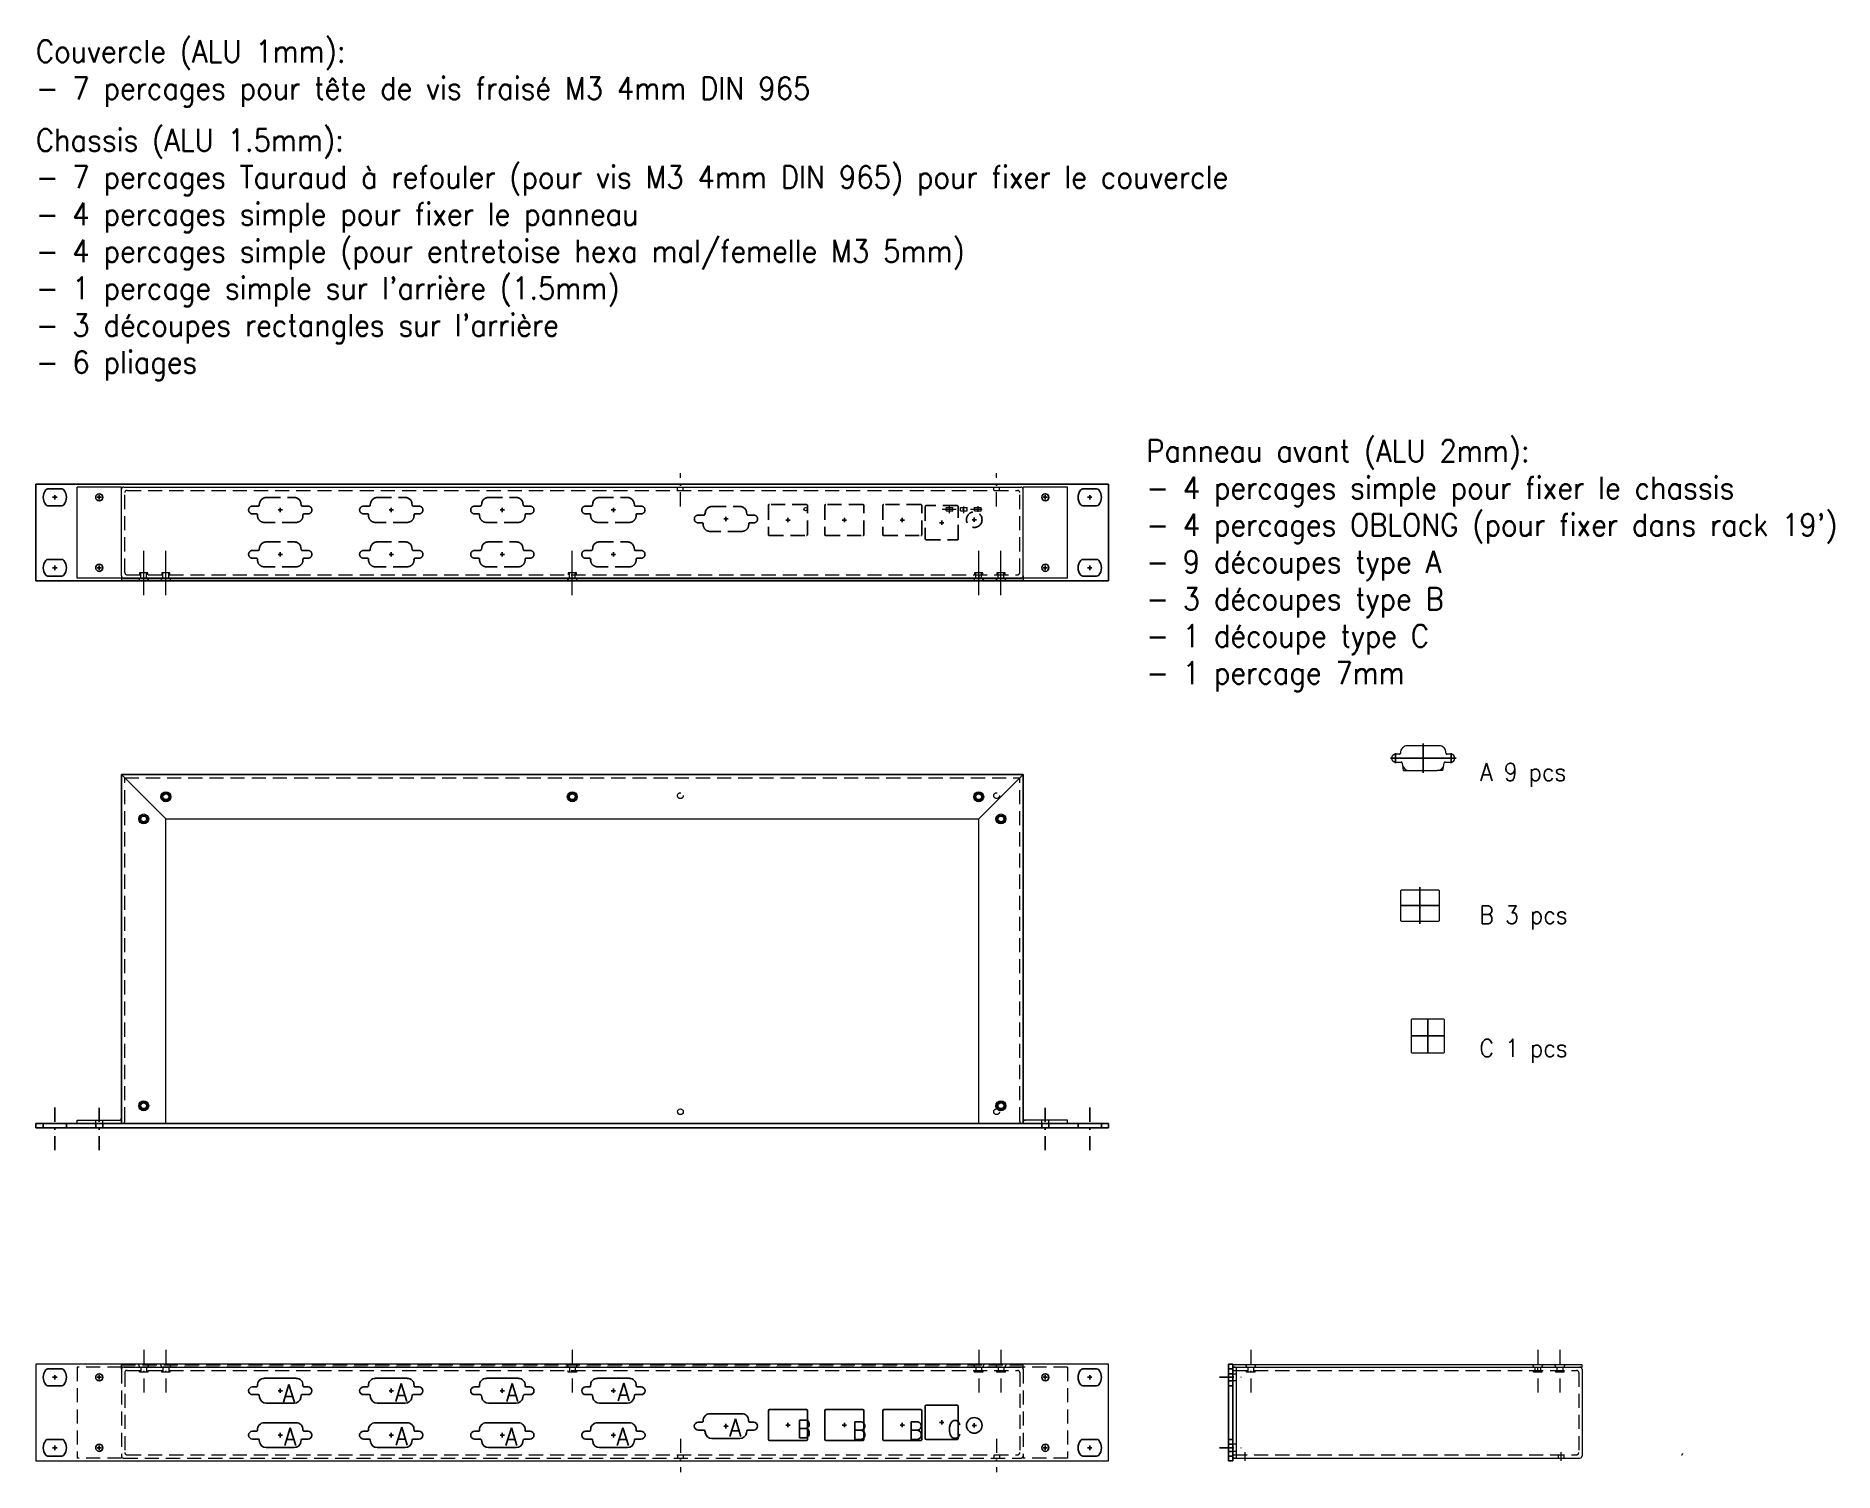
# Model space of a CAD drawing. Extents: x 0 to 810, y -5 to 642.
import ezdxf

# ---------------------------------------------------------------- set-up
doc = ezdxf.new("R2010")
doc.units = 0
for name, pattern in [('DASHDOT2', [12.7, 6.35, -3.175, 0, -3.175]), ('DASHED2', [9.525, 6.35, -3.175]), ('DOT2', [3.175, 0, -3.175])]:
    doc.linetypes.add(name, pattern=pattern)
for name, color, linetype, lineweight, true_color in [('Chassis - Bloc', 3, 'Continuous', 0, 0x00ff00), ('Chassis - Cotations', 96, 'Continuous', 0, 0x008000), ('Chassis - Percages', 3, 'Continuous', 0, 0x00ff00), ('Chassis - Text', 3, 'Continuous', 0, 0x00ff00), ('Couvercle - Bloc', 4, 'Continuous', 0, 0x00ffff), ('Couvercle - Percage', 4, 'Continuous', 0, 0x00ffff), ('Couvercle - Point de centrage', 1, 'Continuous', 0, 0xff0000), ('Couvercle - Texte', 4, 'Continuous', 0, 0x00ffff), ('Panneau - Cotations', 6, 'Continuous', 0, 0xff00ff), ('Panneau - Detail-percage', 7, 'Continuous', 0, 0xffffff), ('Panneau - Text', 7, 'Continuous', 0, 0xffffff)]:
    doc.layers.add(name, color=color, linetype=linetype, lineweight=lineweight, true_color=true_color)
for name, color, linetype, true_color in [('Panneau - Bloc', 7, 'Continuous', 0xffffff), ('Panneau - Percage', 7, 'Continuous', 0xffffff), ('Panneau - Points_de_centrage', 1, 'Continuous', 0xff0000)]:
    doc.layers.add(name, color=color, linetype=linetype, true_color=true_color)
doc.styles.add('textstyle17', font='standard')
doc.styles.add('textstyle18', font='standard')
doc.styles.add('textstyle19', font='standard')
doc.styles.add('textstyle20', font='standard')
doc.styles.add('textstyle21', font='standard')
doc.styles.add('textstyle22', font='standard')
doc.styles.add('textstyle23', font='standard')
doc.styles.add('textstyle24', font='standard')
doc.styles.add('textstyle25', font='standard')
doc.styles.add('textstyle26', font='standard')
doc.styles.add('textstyle27', font='standard')
doc.styles.add('textstyle28', font='standard')
doc.styles.add('textstyle29', font='standard')
doc.styles.add('textstyle30', font='standard')
doc.styles.add('textstyle31', font='standard')
doc.styles.add('textstyle32', font='standard')
doc.styles.add('textstyle33', font='standard')
doc.styles.add('textstyle34', font='standard')
doc.styles.add('textstyle35', font='standard')
doc.styles.add('textstyle36', font='standard')

msp = doc.modelspace()

# ---------------------------------------------------------------- texts
at = {"layer": 'Chassis - Text', "insert": (0, 600), "char_height": 10, "width": 589.1667, "attachment_point": 1, "style": 'textstyle34'}
msp.add_mtext("Chassis (ALU 1.5mm):\\P- 7 percages Tauraud à refouler (pour vis M3 4mm DIN 965) pour fixer le couvercle\\P- 4 percages simple pour fixer le panneau\\P- 4 percages simple (pour entretoise hexa mal/femelle M3 5mm)\\P- 1 percage simple sur l'arrière (1.5mm)\\P- 3 découpes rectangles sur l'arrière\\P- 6 pliages\\P ", dxfattribs=at)
at = {"layer": 'Couvercle - Texte', "insert": (0, 640), "char_height": 10, "width": 379.1667, "attachment_point": 1, "style": 'textstyle35'}
msp.add_mtext('Couvercle (ALU 1mm):\\P- 7 percages pour tête de vis fraisé M3 4mm DIN 965', dxfattribs=at)
at = {"layer": 'Panneau - Text', "attachment_point": 1}
for s, insert, char_height, width, style in [("Panneau avant (ALU 2mm):\\P- 4 percages simple pour fixer le chassis\\P- 4 percages OBLONG (pour fixer dans rack 19')\\P- 9 découpes type A\\P- 3 découpes type B\\P- 1 découpe type C\\P- 1 percage 7mm", (500, 460), 10, 334.4445, 'textstyle36'), ('A 9 pcs', (650.36, 314.35), 8, 41.3333, 'textstyle25'), ('B 3 pcs', (650, 250), 8, 40.4444, 'textstyle27'), ('C 1 pcs', (650, 190), 8, 37.7778, 'textstyle26'), ('A', (111.11, 34.43), 8, 5.3333, 'textstyle23'), ('A', (161.68, 34.83), 8, 5.3333, 'textstyle22'), ('A', (211.66, 34.83), 8, 5.3333, 'textstyle21'), ('A', (261.83, 35.02), 8, 5.3333, 'textstyle20'), ('A', (312.15, 18.94), 8, 5.3333, 'textstyle32'), ('B', (342.56, 18.44), 8, 4.4444, 'textstyle28'), ('B', (367.54, 17.67), 8, 4.4444, 'textstyle29'), ('B', (392.91, 17.67), 8, 4.4444, 'textstyle30'), ('B', (392.91, 17.67), 8, 4.4444, 'textstyle31'), ('C', (410.44, 18.21), 8, 3.5556, 'textstyle33'), ('A', (111.7, 14.95), 8, 5.3333, 'textstyle24'), ('A', (161.87, 15.15), 8, 5.3333, 'textstyle19'), ('A', (211.26, 14.95), 8, 5.3333, 'textstyle18'), ('A', (261.44, 14.95), 8, 5.3333, 'textstyle17')]:
    msp.add_mtext(s, dxfattribs=dict(at, insert=insert, char_height=char_height, width=width, style=style))

# ---------------------------------------------------------------- linework, layer by layer
at = {"layer": 'Chassis - Bloc'}
for p, q in [((18.5, 397.7), (18.5, 438.7)), ((38.5, 438.7), (18.5, 438.7)), ((38.5, 437.7), (38.5, 438.7)), ((38.5, 398.7), (38.5, 437.7)), ((39.5, 438.7), (443.5, 438.7)), ((444.5, 437.7), (444.5, 438.7)), ((464.5, 438.7), (444.5, 438.7)), ((444.5, 398.7), (444.5, 437.7)), ((464.5, 397.7), (464.5, 438.7)), ((38.5, 397.7), (18.5, 397.7)), ((38.5, 398.7), (38.5, 397.7)), ((444.5, 398.7), (444.5, 397.7)), ((464.5, 397.7), (444.5, 397.7)), ((38.5, 152), (38.5, 309.2)), ((38.5, 309.2), (444.5, 309.2)), ((38.5, 309.2), (58.5, 289.2)), ((444.5, 309.2), (424.5, 289.2)), ((444.5, 152), (444.5, 309.2)), ((444.5, 154.5), (444.5, 309.2)), ((444.5, 309.2), (444.5, 289.2)), ((58.5, 289.2), (424.5, 289.2)), ((58.5, 152), (58.5, 289.2)), ((424.5, 152), (424.5, 289.2)), ((444.5, 154.5), (444.5, 152)), ((18.5, 153.5), (37.5, 153.5)), ((18.5, 152), (18.5, 153.5)), ((38.5, 152), (18.5, 152)), ((38.5, 152), (38.5, 152)), ((38.5, 152), (444.5, 152)), ((444, 152), (464.5, 152)), ((444.5, 152), (444.5, 152)), ((464.5, 153.5), (445.5, 153.5)), ((464.5, 152), (464.5, 153.5)), ((39.5, 42.3), (443.5, 42.3)), ((540, 42.3), (539, 42.3)), ((539, 42.3), (539, 1.3)), ((540, 42.3), (695.2, 42.3)), ((540.5, 42.3), (540.5, 1.3)), ((696.2, 41.3), (696.2, 2.3)), ((540, 1.3), (539, 1.3)), ((539, 1.3), (695.2, 1.3))]:
    msp.add_line(p, q, dxfattribs=at)
at = {"layer": 'Chassis - Bloc', "linetype": 'DASHED2'}
for p, q in [((40, 400.2), (40, 436.2)), ((41, 437.2), (442, 437.2)), ((443, 400.2), (443, 436.2)), ((41, 399.2), (442, 399.2)), ((424.5, 399.2), (424.5, 397.7)), ((40, 153), (40, 307.7)), ((40, 307.7), (443, 307.7)), ((443, 153), (443, 307.7)), ((41, 40.8), (442, 40.8)), ((539, 40.8), (693.7, 40.8)), ((676.2, 40.8), (676.2, 42.3)), ((40, 39.8), (40, 3.8)), ((443, 39.8), (443, 3.8)), ((539, 39.27), (540.5, 39.27)), ((540.5, 36.08), (539, 36.08)), ((694.7, 39.8), (694.7, 3.8)), ((41, 2.8), (442, 2.8)), ((540.5, 7.53), (539, 7.53)), ((540.5, 4.33), (539, 4.33)), ((539, 2.8), (693.7, 2.8))]:
    msp.add_line(p, q, dxfattribs=at)
at = {"layer": 'Chassis - Bloc', "linetype": 'Continuous'}
msp.add_line((39.5, 397.7), (443.5, 397.7), dxfattribs=at)
at = {"layer": 'Chassis - Bloc', "color": 3, "linetype": 'DASHED2', "true_color": 0x00ff00}
for p, q in [((18.5, 42.3), (18.5, 1.3)), ((38.5, 42.3), (18.5, 42.3)), ((38.5, 41.3), (38.5, 42.3)), ((38.5, 41.3), (38.5, 2.3)), ((444.5, 41.3), (444.5, 42.3)), ((464.5, 42.3), (444.5, 42.3)), ((444.5, 41.3), (444.5, 2.3)), ((464.5, 42.3), (464.5, 1.3)), ((38.5, 1.3), (18.5, 1.3)), ((38.5, 2.3), (38.5, 1.3)), ((39.5, 1.3), (443.5, 1.3)), ((444.5, 2.3), (444.5, 1.3)), ((464.5, 1.3), (444.5, 1.3))]:
    msp.add_line(p, q, dxfattribs=at)
at = {"layer": 'Chassis - Bloc'}
for centre, start, end in [((39.5, 437.7), 90, 180), ((443.5, 437.7), 0, 90), ((37.5, 154.5), 270, 0), ((445.5, 154.5), 180, 270), ((695.2, 41.3), 0, 90), ((695.2, 2.3), 270, 0)]:
    msp.add_arc(centre, 1, start, end, dxfattribs=at)
at = {"layer": 'Chassis - Bloc', "linetype": 'DASHED2'}
for centre, radius, start, end in [((41, 436.2), 1, 90, 180), ((442, 436.2), 1, 0, 90), ((39.5, 398.7), 1, 180, 270), ((41, 400.2), 1, 180, 270), ((442, 400.2), 1, 270, 0), ((443.5, 398.7), 1, 270, 0), ((39, 153), 1, 270, 0), ((444, 153), 1, 180, 270), ((41, 39.8), 1, 90, 180), ((442, 39.8), 1, 0, 90), ((693.7, 39.8), 1, 0, 90), ((41, 3.8), 1, 180, 270), ((442, 3.8), 1, 270, 0), ((693.7, 3.8), 1, 270, 0), ((741, 3.3), 0.5, 270, 0)]:
    msp.add_arc(centre, radius, start, end, dxfattribs=at)
at = {"layer": 'Chassis - Bloc', "color": 3, "linetype": 'DASHED2', "true_color": 0x00ff00}
for centre, start, end in [((39.5, 41.3), 90, 180), ((443.5, 41.3), 0, 90), ((39.5, 2.3), 180, 270), ((443.5, 2.3), 270, 0)]:
    msp.add_arc(centre, 1, start, end, dxfattribs=at)
at = {"layer": 'Chassis - Cotations', "color": 1, "linetype": 'DASHDOT2', "true_color": 0xff0000}
msp.add_line((424.05, 430.1), (424.05, 427.6), dxfattribs=at)
at = {"layer": 'Chassis - Percages'}
for p, q in [((288.88, 437.2), (288.88, 438.7)), ((291.48, 437.2), (291.48, 438.7)), ((409.85, 428.05), (409.85, 429.55)), ((409.85, 429.55), (412.85, 429.55)), ((412.85, 428.05), (412.85, 429.55)), ((416.25, 428.05), (416.25, 429.55)), ((416.25, 429.55), (419.25, 429.55)), ((419.25, 428.05), (419.25, 429.55)), ((422.55, 428.05), (422.55, 429.55)), ((422.55, 429.55), (425.55, 429.55)), ((425.55, 428.05), (425.55, 429.55)), ((409.85, 428.05), (412.85, 428.05)), ((416.25, 428.05), (419.25, 428.05)), ((422.55, 428.05), (425.55, 428.05)), ((240.2, 397.7), (240.2, 400)), ((242.8, 397.7), (242.8, 400))]:
    msp.add_line(p, q, dxfattribs=at)
at = {"layer": 'Chassis - Percages', "color": 1, "linetype": 'DASHDOT2', "true_color": 0xff0000}
for p, q in [((290.18, 430), (290.18, 445)), ((432.57, 430), (432.57, 445)), ((411.35, 427), (411.35, 430)), ((417.75, 427), (417.75, 430)), ((408, 428.8), (426, 428.8)), ((290.18, 10), (290.18, -5)), ((432.57, 10), (432.57, -5)), ((544.3, 4), (544.3, 0)), ((686.7, 4), (686.7, 0))]:
    msp.add_line(p, q, dxfattribs=at)
at = {"layer": 'Chassis - Percages', "linetype": 'DASHED2'}
for p, q in [((431.27, 437.2), (431.27, 438.7)), ((433.88, 437.2), (433.88, 438.7)), ((50.35, 400), (46.65, 400)), ((46.65, 400), (46.65, 399.2)), ((47.2, 397.7), (47.2, 400)), ((49.8, 397.7), (49.8, 400)), ((50.35, 399.2), (50.35, 400)), ((60.35, 400), (56.65, 400)), ((56.65, 400), (56.65, 399.2)), ((57.2, 397.7), (57.2, 400)), ((59.8, 397.7), (59.8, 400)), ((60.35, 399.2), (60.35, 400)), ((243.35, 400), (239.65, 400)), ((239.65, 400), (239.65, 399.2)), ((243.35, 399.2), (243.35, 400)), ((426.35, 400), (422.65, 400)), ((422.65, 400), (422.65, 399.2)), ((423.2, 397.7), (423.2, 400)), ((425.8, 397.7), (425.8, 400)), ((426.35, 399.2), (426.35, 400)), ((436.35, 400), (432.65, 400)), ((432.65, 400), (432.65, 399.2)), ((433.2, 397.7), (433.2, 400)), ((435.8, 397.7), (435.8, 400)), ((436.35, 399.2), (436.35, 400)), ((26.9, 152), (26.9, 153.5)), ((30.1, 152), (30.1, 153.5)), ((452.9, 152), (452.9, 153.5)), ((456.1, 152), (456.1, 153.5)), ((46.65, 40), (46.65, 40.8)), ((47.2, 42.3), (47.2, 40)), ((49.8, 42.3), (49.8, 40)), ((50.35, 40.8), (50.35, 40)), ((56.65, 40), (56.65, 40.8)), ((57.2, 42.3), (57.2, 40)), ((59.8, 42.3), (59.8, 40)), ((60.35, 40.8), (60.35, 40)), ((239.65, 40), (239.65, 40.8)), ((240.2, 42.3), (240.2, 40)), ((242.8, 42.3), (242.8, 40)), ((243.35, 40.8), (243.35, 40)), ((422.65, 40), (422.65, 40.8)), ((423.2, 42.3), (423.2, 40)), ((425.8, 42.3), (425.8, 40)), ((426.35, 40.8), (426.35, 40)), ((432.65, 40), (432.65, 40.8)), ((433.2, 42.3), (433.2, 40)), ((435.8, 42.3), (435.8, 40)), ((436.35, 40.8), (436.35, 40)), ((545.15, 40), (545.15, 40.8)), ((545.7, 42.3), (545.7, 40)), ((548.3, 42.3), (548.3, 40)), ((548.85, 40.8), (548.85, 40)), ((674.35, 40), (674.35, 40.8)), ((674.9, 42.3), (674.9, 40)), ((677.5, 42.3), (677.5, 40)), ((678.05, 40.8), (678.05, 40)), ((684.35, 40), (684.35, 40.8)), ((684.9, 42.3), (684.9, 40)), ((687.5, 42.3), (687.5, 40)), ((688.05, 40.8), (688.05, 40)), ((50.35, 40), (46.65, 40)), ((60.35, 40), (56.65, 40)), ((243.35, 40), (239.65, 40)), ((426.35, 40), (422.65, 40)), ((436.35, 40), (432.65, 40)), ((548.85, 40), (545.15, 40)), ((678.05, 40), (674.35, 40)), ((688.05, 40), (684.35, 40)), ((288.88, 2.8), (288.88, 1.3)), ((291.48, 2.8), (291.48, 1.3)), ((431.27, 2.8), (431.27, 1.3)), ((433.88, 2.8), (433.88, 1.3)), ((685.4, 2.8), (685.4, 1.3)), ((688, 2.8), (688, 1.3))]:
    msp.add_line(p, q, dxfattribs=at)
at = {"layer": 'Chassis - Percages', "linetype": 'DOT2'}
for p, q in [((543, 2.8), (543, 1.3)), ((545.6, 2.8), (545.6, 1.3))]:
    msp.add_line(p, q, dxfattribs=at)
at = {"layer": 'Chassis - Percages'}
for centre, radius in [((28.5, 434.07), 1.6), ((346.55, 428.8), 0.75), ((454.5, 434.07), 1.6), ((454.5, 434.07), 0), ((28.5, 402.32), 1.6), ((454.5, 402.32), 1.6), ((58.5, 299.2), 1.3), ((241.5, 299.2), 1.3), ((424.5, 299.2), 1.3), ((48.5, 289.2), 1.3), ((434.5, 289.2), 1.3), ((48.5, 160), 1.3), ((290.18, 157.3), 1.3), ((434.5, 160), 1.3), ((28.5, 37.67), 1.6), ((454.5, 37.67), 1.6), ((28.5, 5.92), 1.6), ((454.5, 5.92), 1.6)]:
    msp.add_circle(centre, radius, dxfattribs=at)
at = {"layer": 'Chassis - Percages', "linetype": 'DASHED2'}
for centre, radius in [((58.5, 299.2), 1.85), ((241.5, 299.2), 1.85), ((290.18, 299.7), 1.3), ((424.5, 299.2), 1.85), ((432.57, 299.7), 1.3), ((48.5, 289.2), 1.85), ((434.5, 289.2), 1.85), ((48.5, 160), 1.85), ((432.57, 157.3), 1.3), ((434.5, 160), 1.85)]:
    msp.add_circle(centre, radius, dxfattribs=at)
at = {"layer": 'Couvercle - Bloc'}
for p, q in [((444.5, 397.7), (38.5, 397.7)), ((38.5, 397.7), (38.5, 396.7)), ((444.5, 397.7), (444.5, 396.7)), ((38.5, 396.7), (444.5, 396.7)), ((444.5, 309.2), (38.5, 309.2)), ((38.5, 309.2), (38.5, 152)), ((444.5, 309.2), (444.5, 152)), ((38.5, 152), (444.5, 152)), ((539, 42.3), (539, 43.3)), ((696.2, 43.3), (539, 43.3)), ((539, 42.3), (696.2, 42.3)), ((696.2, 42.3), (696.2, 43.3))]:
    msp.add_line(p, q, dxfattribs=at)
at = {"layer": 'Couvercle - Bloc', "linetype": 'DASHED2'}
for p, q in [((38.5, 42.3), (38.5, 43.3)), ((38.5, 43.3), (444.5, 43.3)), ((444.5, 42.3), (38.5, 42.3)), ((444.5, 42.3), (444.5, 43.3))]:
    msp.add_line(p, q, dxfattribs=at)
at = {"layer": 'Couvercle - Bloc'}
for centre, radius in [((58.5, 299.2), 2.25), ((58.5, 299.2), 1.75), ((241.5, 299.2), 2.25), ((241.5, 299.2), 1.75), ((424.5, 299.2), 2.25), ((424.5, 299.2), 1.75), ((48.5, 289.2), 2.25), ((48.5, 289.2), 1.75), ((434.5, 289.2), 2.25), ((434.5, 289.2), 1.75), ((48.5, 160), 2.25), ((434.5, 160), 2.25), ((48.5, 160), 1.75), ((434.5, 160), 1.75)]:
    msp.add_circle(centre, radius, dxfattribs=at)
at = {"layer": 'Couvercle - Percage', "linetype": 'DASHED2'}
for p, q in [((46.75, 397.7), (46.25, 396.7)), ((50.75, 396.7), (50.25, 397.7)), ((56.75, 397.7), (56.25, 396.7)), ((60.75, 396.7), (60.25, 397.7)), ((422.75, 397.7), (422.25, 396.7)), ((426.75, 396.7), (426.25, 397.7)), ((432.75, 397.7), (432.25, 396.7)), ((436.75, 396.7), (436.25, 397.7)), ((46.75, 42.3), (46.25, 43.3)), ((50.75, 43.3), (50.25, 42.3)), ((56.75, 42.3), (56.25, 43.3)), ((60.75, 43.3), (60.25, 42.3)), ((239.75, 42.3), (239.25, 43.3)), ((243.75, 43.3), (243.25, 42.3)), ((422.75, 42.3), (422.25, 43.3)), ((426.75, 43.3), (426.25, 42.3)), ((432.75, 42.3), (432.25, 43.3)), ((436.75, 43.3), (436.25, 42.3)), ((545.25, 42.3), (544.75, 43.3)), ((549.25, 43.3), (548.75, 42.3)), ((674.45, 42.3), (673.95, 43.3)), ((678.45, 43.3), (677.95, 42.3)), ((684.45, 42.3), (683.95, 43.3)), ((688.45, 43.3), (687.95, 42.3))]:
    msp.add_line(p, q, dxfattribs=at)
at = {"layer": 'Couvercle - Percage'}
for p, q in [((239.75, 397.7), (239.25, 396.7)), ((243.75, 396.7), (243.25, 397.7))]:
    msp.add_line(p, q, dxfattribs=at)
at = {"layer": 'Couvercle - Point de centrage'}
for p, q in [((48.5, 390), (48.5, 410)), ((58.5, 390), (58.5, 410)), ((241.5, 390), (241.5, 410)), ((424.5, 390), (424.5, 410)), ((434.5, 390), (434.5, 410))]:
    msp.add_line(p, q, dxfattribs=at)
at = {"layer": 'Couvercle - Point de centrage', "linetype": 'DASHDOT2'}
for p, q in [((48.5, 50), (48.5, 30)), ((58.5, 50), (58.5, 30)), ((241.5, 50), (241.5, 30)), ((424.5, 50), (424.5, 30)), ((434.5, 50), (434.5, 30)), ((547, 50), (547, 30)), ((676.2, 50), (676.2, 30)), ((686.2, 50), (686.2, 30))]:
    msp.add_line(p, q, dxfattribs=at)
at = {"layer": 'Panneau - Bloc'}
for p, q in [((0, 440), (0, 440)), ((0, 396.4), (0, 440)), ((0, 440), (483, 440)), ((483, 440), (483, 440)), ((483, 440), (483, 396.4)), ((0, 396.4), (0, 396.4)), ((483, 396.4), (0, 396.4)), ((483, 396.4), (483, 396.4)), ((0, 152), (0, 150)), ((483, 152), (0, 152)), ((483, 150), (0, 150)), ((483, 150), (483, 152)), ((537, 0), (537, 43.6)), ((537, 43.6), (539, 43.6)), ((539, 43.6), (539, 0)), ((539, 0), (537, 0))]:
    msp.add_line(p, q, dxfattribs=at)
at = {"layer": 'Panneau - Bloc', "linetype": 'DASHED2'}
for p, q in [((3.25, 150), (3.25, 152)), ((13.75, 150), (13.75, 152)), ((469.25, 150), (469.25, 152)), ((479.75, 150), (479.75, 152)), ((539, 41.47), (537, 41.47)), ((539, 39.27), (537, 39.27)), ((539, 36.08), (537, 36.08)), ((539, 33.88), (537, 33.88)), ((539, 9.72), (537, 9.72)), ((539, 7.53), (537, 7.53)), ((539, 4.33), (537, 4.33)), ((539, 2.12), (537, 2.12))]:
    msp.add_line(p, q, dxfattribs=at)
at = {"layer": 'Panneau - Bloc', "color": 7, "linetype": 'Continuous', "true_color": 0xffffff}
for p, q in [((0, 43.6), (0, 43.6)), ((483, 43.6), (483, 43.6)), ((0, 0), (0, 0)), ((483, 0), (483, 0))]:
    msp.add_line(p, q, dxfattribs=at)
at = {"layer": 'Panneau - Bloc', "color": 7, "linetype": 'Continuous', "lineweight": 18, "true_color": 0xffffff}
for p, q in [((0, 43.6), (0, 0)), ((483, 43.6), (0, 43.6)), ((483, 0), (483, 43.6)), ((0, 0), (483, 0))]:
    msp.add_line(p, q, dxfattribs=at)
at = {"layer": 'Panneau - Cotations'}
for p, q in [((615.85, 310.97), (615.41, 313.49)), ((615.85, 310.97), (618.41, 310.97)), ((633.54, 310.97), (630.98, 310.97)), ((633.54, 310.97), (633.99, 313.49))]:
    msp.add_line(p, q, dxfattribs=at)
at = {"layer": 'Panneau - Detail-percage'}
for p, q in [((613.98, 318.32), (612.2, 318.32)), ((631.88, 322.17), (617.51, 322.17)), ((637.2, 318.32), (635.42, 318.32)), ((612.2, 314.82), (614.75, 314.82)), ((615.41, 313.49), (615.25, 314.41)), ((618.41, 310.97), (630.98, 310.97)), ((633.99, 313.49), (634.15, 314.41)), ((634.64, 314.82), (637.2, 314.82))]:
    msp.add_line(p, q, dxfattribs=at)
for points in [[(631.99, 243.65), (631.99, 256.65, 0.414214), (631.49, 257.15), (614.89, 257.15, 0.414214), (614.39, 256.65), (614.39, 243.65, 0.414214), (614.89, 243.15), (631.49, 243.15, 0.414214)], [(633.66, 183.68), (619.86, 183.68, -0.414214), (619.36, 184.18), (619.36, 198.68, -0.414214), (619.86, 199.18), (633.66, 199.18, -0.414214), (634.16, 198.68), (634.16, 184.18, -0.414214)]]:
    msp.add_lwpolyline(points, format="xyb", close=True, dxfattribs=at)
for centre, radius, start, end in [((612.2, 316.57), 1.75, 90, 270), ((613.98, 318.82), 0.5, 270, 4.84768), ((617.51, 319.12), 3.05, 90, 184.84768), ((631.88, 319.12), 3.05, 355.15232, 90), ((635.42, 318.82), 0.5, 175.15232, 270), ((637.2, 316.57), 1.75, 270, 90), ((614.75, 314.32), 0.5, 10, 90), ((618.41, 314.02), 3.05, 190, 270), ((630.98, 314.02), 3.05, 270, 350), ((634.64, 314.32), 0.5, 90, 170)]:
    msp.add_arc(centre, radius, start, end, dxfattribs=at)
at = {"layer": 'Panneau - Percage'}
for p, q in [((11.61, 437.88), (5.39, 437.88)), ((28.35, 437.65), (28.35, 437.65)), ((452.9, 437.65), (452.9, 437.65)), ((477.61, 437.88), (471.39, 437.88)), ((5.39, 430.27), (11.61, 430.27)), ((100.71, 431.46), (100.71, 431.46)), ((116.29, 433.98), (116.29, 433.98)), ((119.45, 430.55), (119.45, 430.55)), ((122.5, 430.13), (122.5, 430.13)), ((150.71, 431.46), (150.71, 431.46)), ((166.29, 433.98), (166.29, 433.98)), ((169.45, 430.55), (169.45, 430.55)), ((172.5, 430.13), (172.5, 430.13)), ((200.71, 431.46), (200.71, 431.46)), ((216.29, 433.98), (216.29, 433.98)), ((219.45, 430.55), (219.45, 430.55)), ((222.5, 430.13), (222.5, 430.13)), ((250.71, 431.46), (250.71, 431.46)), ((266.29, 433.98), (266.29, 433.98)), ((269.45, 430.55), (269.45, 430.55)), ((272.5, 430.13), (272.5, 430.13)), ((316.99, 429.92), (316.99, 429.92)), ((471.39, 430.27), (477.61, 430.27)), ((97.5, 426.63), (97.5, 426.63)), ((99.78, 426.09), (99.78, 426.09)), ((102.81, 422.78), (102.81, 422.78)), ((120.22, 426.09), (120.22, 426.09)), ((120.72, 426.63), (120.72, 426.63)), ((147.5, 426.63), (147.5, 426.63)), ((149.78, 426.09), (149.78, 426.09)), ((152.81, 422.78), (152.81, 422.78)), ((170.22, 426.09), (170.22, 426.09)), ((170.72, 426.63), (170.72, 426.63)), ((197.5, 426.63), (197.5, 426.63)), ((199.78, 426.09), (199.78, 426.09)), ((202.81, 422.78), (202.81, 422.78)), ((220.22, 426.09), (220.22, 426.09)), ((220.72, 426.63), (220.72, 426.63)), ((247.5, 426.63), (247.5, 426.63)), ((249.78, 426.09), (249.78, 426.09)), ((252.81, 422.78), (252.81, 422.78)), ((270.23, 426.09), (270.23, 426.09)), ((270.72, 426.63), (270.72, 426.63)), ((298.2, 422.57), (298.2, 422.57)), ((300.48, 422.03), (300.48, 422.03)), ((301.41, 427.4), (301.41, 427.4)), ((320.15, 426.48), (320.15, 426.48)), ((320.93, 422.03), (320.93, 422.03)), ((321.42, 422.57), (321.42, 422.57)), ((323.2, 426.07), (323.2, 426.07)), ((116.29, 413.98), (116.29, 413.98)), ((166.29, 413.98), (166.29, 413.98)), ((216.29, 413.98), (216.29, 413.98)), ((266.29, 413.98), (266.29, 413.98)), ((303.51, 418.72), (303.51, 418.72)), ((11.61, 406.12), (5.39, 406.12)), ((97.5, 406.63), (97.5, 406.63)), ((99.78, 406.09), (99.78, 406.09)), ((100.71, 411.46), (100.71, 411.46)), ((119.45, 410.55), (119.45, 410.55)), ((120.22, 406.09), (120.22, 406.09)), ((120.72, 406.63), (120.72, 406.63)), ((122.5, 410.13), (122.5, 410.13)), ((147.5, 406.63), (147.5, 406.63)), ((149.78, 406.09), (149.78, 406.09)), ((150.71, 411.46), (150.71, 411.46)), ((169.45, 410.55), (169.45, 410.55)), ((170.22, 406.09), (170.22, 406.09)), ((170.72, 406.63), (170.72, 406.63)), ((172.5, 410.13), (172.5, 410.13)), ((197.5, 406.63), (197.5, 406.63)), ((199.78, 406.09), (199.78, 406.09)), ((200.71, 411.46), (200.71, 411.46)), ((219.45, 410.55), (219.45, 410.55)), ((220.22, 406.09), (220.22, 406.09)), ((220.72, 406.63), (220.72, 406.63)), ((222.5, 410.13), (222.5, 410.13)), ((247.5, 406.63), (247.5, 406.63)), ((249.78, 406.09), (249.78, 406.09)), ((250.71, 411.46), (250.71, 411.46)), ((269.45, 410.55), (269.45, 410.55)), ((270.23, 406.09), (270.23, 406.09)), ((270.72, 406.63), (270.72, 406.63)), ((272.5, 410.13), (272.5, 410.13)), ((477.61, 406.12), (471.39, 406.12)), ((5.39, 398.52), (11.61, 398.52)), ((30.1, 398.75), (30.1, 398.75)), ((102.81, 402.78), (102.81, 402.78)), ((152.81, 402.78), (152.81, 402.78)), ((202.81, 402.78), (202.81, 402.78)), ((252.81, 402.78), (252.81, 402.78)), ((454.65, 398.75), (454.65, 398.75)), ((471.39, 398.52), (477.61, 398.52)), ((400.45, 10.13), (400.45, 24.63)), ((400.95, 25.13), (414.75, 25.13)), ((415.25, 24.63), (415.25, 10.13)), ((299.98, 17.43), (298.2, 17.43)), ((298.2, 17.43), (298.2, 17.43)), ((300.48, 17.97), (300.48, 17.97)), ((317.88, 21.28), (303.51, 21.28)), ((303.51, 21.28), (303.51, 21.28)), ((320.93, 17.97), (320.93, 17.97)), ((323.2, 17.43), (321.42, 17.43)), ((321.42, 17.43), (321.42, 17.43)), ((329.8, 9.65), (329.8, 22.65)), ((330.3, 23.15), (346.9, 23.15)), ((347.4, 22.65), (347.4, 9.65)), ((355.2, 9.65), (355.2, 22.65)), ((355.7, 23.15), (372.3, 23.15)), ((372.8, 22.65), (372.8, 9.65)), ((381.3, 9.65), (381.3, 22.65)), ((381.8, 23.15), (398.4, 23.15)), ((398.9, 22.65), (398.9, 9.65)), ((298.2, 13.93), (300.76, 13.93)), ((301.25, 13.52), (301.41, 12.6)), ((301.41, 12.6), (301.41, 12.6)), ((304.41, 10.08), (316.99, 10.08)), ((316.99, 10.08), (316.99, 10.08)), ((319.99, 12.6), (320.15, 13.52)), ((320.15, 13.52), (320.15, 13.52)), ((320.64, 13.93), (323.2, 13.93)), ((323.2, 13.93), (323.2, 13.93)), ((346.9, 9.15), (330.3, 9.15)), ((372.3, 9.15), (355.7, 9.15)), ((398.4, 9.15), (381.8, 9.15)), ((414.75, 9.63), (400.95, 9.63))]:
    msp.add_line(p, q, dxfattribs=at)
at = {"layer": 'Panneau - Percage', "linetype": 'DASHED2'}
for p, q in [((97.5, 430.13), (100.06, 430.13)), ((100.55, 430.55), (100.71, 431.46)), ((103.71, 433.98), (116.29, 433.98)), ((119.29, 431.46), (119.45, 430.55)), ((119.94, 430.13), (122.5, 430.13)), ((147.5, 430.13), (150.06, 430.13)), ((150.55, 430.55), (150.71, 431.46)), ((153.71, 433.98), (166.29, 433.98)), ((169.29, 431.46), (169.45, 430.55)), ((169.94, 430.13), (172.5, 430.13)), ((197.5, 430.13), (200.06, 430.13)), ((200.55, 430.55), (200.71, 431.46)), ((203.71, 433.98), (216.29, 433.98)), ((219.29, 431.46), (219.45, 430.55)), ((219.94, 430.13), (222.5, 430.13)), ((247.5, 430.13), (250.06, 430.13)), ((250.55, 430.55), (250.71, 431.46)), ((253.71, 433.98), (266.29, 433.98)), ((269.29, 431.46), (269.45, 430.55)), ((269.94, 430.13), (272.5, 430.13)), ((304.41, 429.92), (316.99, 429.92)), ((329.8, 430.35), (329.8, 417.35)), ((346.9, 430.85), (330.3, 430.85)), ((347.4, 417.35), (347.4, 430.35)), ((355.2, 430.35), (355.2, 417.35)), ((372.3, 430.85), (355.7, 430.85)), ((372.8, 417.35), (372.8, 430.35)), ((381.3, 430.35), (381.3, 417.35)), ((398.4, 430.85), (381.8, 430.85)), ((398.9, 417.35), (398.9, 430.35)), ((400.45, 429.87), (400.45, 415.37)), ((414.75, 430.37), (400.95, 430.37)), ((415.25, 415.37), (415.25, 429.87)), ((99.28, 426.63), (97.5, 426.63)), ((117.19, 422.78), (102.81, 422.78)), ((122.5, 426.63), (120.72, 426.63)), ((149.28, 426.63), (147.5, 426.63)), ((167.19, 422.78), (152.81, 422.78)), ((172.5, 426.63), (170.72, 426.63)), ((199.28, 426.63), (197.5, 426.63)), ((217.19, 422.78), (202.81, 422.78)), ((222.5, 426.63), (220.72, 426.63)), ((249.28, 426.63), (247.5, 426.63)), ((267.19, 422.78), (252.81, 422.78)), ((272.5, 426.63), (270.72, 426.63)), ((298.2, 426.07), (300.76, 426.07)), ((299.98, 422.57), (298.2, 422.57)), ((301.25, 426.48), (301.41, 427.4)), ((319.99, 427.4), (320.15, 426.48)), ((320.64, 426.07), (323.2, 426.07)), ((323.2, 422.57), (321.42, 422.57)), ((103.71, 413.98), (116.29, 413.98)), ((153.71, 413.98), (166.29, 413.98)), ((203.71, 413.98), (216.29, 413.98)), ((253.71, 413.98), (266.29, 413.98)), ((317.88, 418.72), (303.51, 418.72)), ((330.3, 416.85), (346.9, 416.85)), ((355.7, 416.85), (372.3, 416.85)), ((381.8, 416.85), (398.4, 416.85)), ((400.95, 414.87), (414.75, 414.87)), ((97.5, 410.13), (100.06, 410.13)), ((99.28, 406.63), (97.5, 406.63)), ((100.55, 410.55), (100.71, 411.46)), ((119.29, 411.46), (119.45, 410.55)), ((119.94, 410.13), (122.5, 410.13)), ((122.5, 406.63), (120.72, 406.63)), ((147.5, 410.13), (150.06, 410.13)), ((149.28, 406.63), (147.5, 406.63)), ((150.55, 410.55), (150.71, 411.46)), ((169.29, 411.46), (169.45, 410.55)), ((169.94, 410.13), (172.5, 410.13)), ((172.5, 406.63), (170.72, 406.63)), ((197.5, 410.13), (200.06, 410.13)), ((199.28, 406.63), (197.5, 406.63)), ((200.55, 410.55), (200.71, 411.46)), ((219.29, 411.46), (219.45, 410.55)), ((219.94, 410.13), (222.5, 410.13)), ((222.5, 406.63), (220.72, 406.63)), ((247.5, 410.13), (250.06, 410.13)), ((249.28, 406.63), (247.5, 406.63)), ((250.55, 410.55), (250.71, 411.46)), ((269.29, 411.46), (269.45, 410.55)), ((269.94, 410.13), (272.5, 410.13)), ((272.5, 406.63), (270.72, 406.63)), ((117.19, 402.78), (102.81, 402.78)), ((167.19, 402.78), (152.81, 402.78)), ((217.19, 402.78), (202.81, 402.78)), ((267.19, 402.78), (252.81, 402.78)), ((26.9, 150), (26.9, 152)), ((30.1, 150), (30.1, 152)), ((452.9, 150), (452.9, 152)), ((456.1, 150), (456.1, 152))]:
    msp.add_line(p, q, dxfattribs=at)
at = {"layer": 'Panneau - Percage', "color": 7, "linetype": 'Continuous', "true_color": 0xffffff}
for p, q in [((5.39, 41.47), (11.61, 41.47)), ((454.65, 41.25), (454.65, 41.25)), ((471.39, 41.47), (477.61, 41.47)), ((11.61, 33.88), (5.39, 33.88)), ((477.61, 33.88), (471.39, 33.88)), ((5.39, 9.72), (11.61, 9.72)), ((471.39, 9.72), (477.61, 9.72)), ((11.61, 2.12), (5.39, 2.12)), ((28.35, 2.35), (28.35, 2.35)), ((477.61, 2.12), (471.39, 2.12))]:
    msp.add_line(p, q, dxfattribs=at)
at = {"layer": 'Panneau - Percage', "color": 7, "true_color": 0xffffff}
for p, q in [((30.1, 41.25), (30.1, 41.25)), ((99.28, 33.37), (97.5, 33.37)), ((97.5, 33.37), (97.5, 33.37)), ((99.78, 33.91), (99.78, 33.91)), ((117.19, 37.22), (102.81, 37.22)), ((102.81, 37.22), (102.81, 37.22)), ((120.22, 33.91), (120.22, 33.91)), ((122.5, 33.37), (120.72, 33.37)), ((120.72, 33.37), (120.72, 33.37)), ((149.28, 33.37), (147.5, 33.37)), ((147.5, 33.37), (147.5, 33.37)), ((149.78, 33.91), (149.78, 33.91)), ((167.19, 37.22), (152.81, 37.22)), ((152.81, 37.22), (152.81, 37.22)), ((170.22, 33.91), (170.22, 33.91)), ((172.5, 33.37), (170.72, 33.37)), ((170.72, 33.37), (170.72, 33.37)), ((199.28, 33.37), (197.5, 33.37)), ((197.5, 33.37), (197.5, 33.37)), ((199.78, 33.91), (199.78, 33.91)), ((217.19, 37.22), (202.81, 37.22)), ((202.81, 37.22), (202.81, 37.22)), ((220.22, 33.91), (220.22, 33.91)), ((222.5, 33.37), (220.72, 33.37)), ((220.72, 33.37), (220.72, 33.37)), ((249.28, 33.37), (247.5, 33.37)), ((247.5, 33.37), (247.5, 33.37)), ((249.78, 33.91), (249.78, 33.91)), ((267.19, 37.22), (252.81, 37.22)), ((252.81, 37.22), (252.81, 37.22)), ((270.23, 33.91), (270.23, 33.91)), ((272.5, 33.37), (270.72, 33.37)), ((270.72, 33.37), (270.72, 33.37)), ((97.5, 29.87), (100.06, 29.87)), ((100.55, 29.45), (100.71, 28.54)), ((100.71, 28.54), (100.71, 28.54)), ((103.71, 26.02), (116.29, 26.02)), ((116.29, 26.02), (116.29, 26.02)), ((119.29, 28.54), (119.45, 29.45)), ((119.45, 29.45), (119.45, 29.45)), ((119.94, 29.87), (122.5, 29.87)), ((122.5, 29.87), (122.5, 29.87)), ((147.5, 29.87), (150.06, 29.87)), ((150.55, 29.45), (150.71, 28.54)), ((150.71, 28.54), (150.71, 28.54)), ((153.71, 26.02), (166.29, 26.02)), ((166.29, 26.02), (166.29, 26.02)), ((169.29, 28.54), (169.45, 29.45)), ((169.45, 29.45), (169.45, 29.45)), ((169.94, 29.87), (172.5, 29.87)), ((172.5, 29.87), (172.5, 29.87)), ((197.5, 29.87), (200.06, 29.87)), ((200.55, 29.45), (200.71, 28.54)), ((200.71, 28.54), (200.71, 28.54)), ((203.71, 26.02), (216.29, 26.02)), ((216.29, 26.02), (216.29, 26.02)), ((219.29, 28.54), (219.45, 29.45)), ((219.45, 29.45), (219.45, 29.45)), ((219.94, 29.87), (222.5, 29.87)), ((222.5, 29.87), (222.5, 29.87)), ((247.5, 29.87), (250.06, 29.87)), ((250.55, 29.45), (250.71, 28.54)), ((250.71, 28.54), (250.71, 28.54)), ((253.71, 26.02), (266.29, 26.02)), ((266.29, 26.02), (266.29, 26.02)), ((269.29, 28.54), (269.45, 29.45)), ((269.45, 29.45), (269.45, 29.45)), ((269.94, 29.87), (272.5, 29.87)), ((272.5, 29.87), (272.5, 29.87)), ((117.19, 17.22), (102.81, 17.22)), ((102.81, 17.22), (102.81, 17.22)), ((167.19, 17.22), (152.81, 17.22)), ((152.81, 17.22), (152.81, 17.22)), ((217.19, 17.22), (202.81, 17.22)), ((202.81, 17.22), (202.81, 17.22)), ((267.19, 17.22), (252.81, 17.22)), ((252.81, 17.22), (252.81, 17.22)), ((99.28, 13.37), (97.5, 13.37)), ((97.5, 13.37), (97.5, 13.37)), ((97.5, 9.87), (100.06, 9.87)), ((99.78, 13.91), (99.78, 13.91)), ((100.55, 9.45), (100.71, 8.54)), ((100.71, 8.54), (100.71, 8.54)), ((119.29, 8.54), (119.45, 9.45)), ((119.45, 9.45), (119.45, 9.45)), ((119.94, 9.87), (122.5, 9.87)), ((120.22, 13.91), (120.22, 13.91)), ((122.5, 13.37), (120.72, 13.37)), ((120.72, 13.37), (120.72, 13.37)), ((122.5, 9.87), (122.5, 9.87)), ((149.28, 13.37), (147.5, 13.37)), ((147.5, 13.37), (147.5, 13.37)), ((147.5, 9.87), (150.06, 9.87)), ((149.78, 13.91), (149.78, 13.91)), ((150.55, 9.45), (150.71, 8.54)), ((150.71, 8.54), (150.71, 8.54)), ((169.29, 8.54), (169.45, 9.45)), ((169.45, 9.45), (169.45, 9.45)), ((169.94, 9.87), (172.5, 9.87)), ((170.22, 13.91), (170.22, 13.91)), ((172.5, 13.37), (170.72, 13.37)), ((170.72, 13.37), (170.72, 13.37)), ((172.5, 9.87), (172.5, 9.87)), ((199.28, 13.37), (197.5, 13.37)), ((197.5, 13.37), (197.5, 13.37)), ((197.5, 9.87), (200.06, 9.87)), ((199.78, 13.91), (199.78, 13.91)), ((200.55, 9.45), (200.71, 8.54)), ((200.71, 8.54), (200.71, 8.54)), ((219.29, 8.54), (219.45, 9.45)), ((219.45, 9.45), (219.45, 9.45)), ((219.94, 9.87), (222.5, 9.87)), ((220.22, 13.91), (220.22, 13.91)), ((222.5, 13.37), (220.72, 13.37)), ((220.72, 13.37), (220.72, 13.37)), ((222.5, 9.87), (222.5, 9.87)), ((249.28, 13.37), (247.5, 13.37)), ((247.5, 13.37), (247.5, 13.37)), ((247.5, 9.87), (250.06, 9.87)), ((249.78, 13.91), (249.78, 13.91)), ((250.55, 9.45), (250.71, 8.54)), ((250.71, 8.54), (250.71, 8.54)), ((269.29, 8.54), (269.45, 9.45)), ((269.45, 9.45), (269.45, 9.45)), ((269.94, 9.87), (272.5, 9.87)), ((270.23, 13.91), (270.23, 13.91)), ((272.5, 13.37), (270.72, 13.37)), ((270.72, 13.37), (270.72, 13.37)), ((272.5, 9.87), (272.5, 9.87)), ((103.71, 6.02), (116.29, 6.02)), ((116.29, 6.02), (116.29, 6.02)), ((153.71, 6.02), (166.29, 6.02)), ((166.29, 6.02), (166.29, 6.02)), ((203.71, 6.02), (216.29, 6.02)), ((216.29, 6.02), (216.29, 6.02)), ((253.71, 6.02), (266.29, 6.02)), ((266.29, 6.02), (266.29, 6.02)), ((452.9, 2.35), (452.9, 2.35))]:
    msp.add_line(p, q, dxfattribs=at)
at = {"layer": 'Panneau - Percage'}
for centre, radius in [((28.5, 434.07), 1.6), ((454.5, 434.07), 1.6), ((28.5, 402.32), 1.6), ((454.5, 402.32), 1.6), ((28.5, 37.67), 1.6), ((454.5, 37.67), 1.6), ((422.5, 16), 3.5), ((28.5, 5.92), 1.6), ((454.5, 5.92), 1.6)]:
    msp.add_circle(centre, radius, dxfattribs=at)
at = {"layer": 'Panneau - Percage', "linetype": 'DASHED2'}
msp.add_circle((422.5, 424), 3.5, dxfattribs=at)
at = {"layer": 'Panneau - Percage'}
for centre, radius, start, end in [((8.5, 434.07), 5.25, 140.06167, 219.93833), ((5.39, 436.68), 1.2, 90, 140.07213), ((11.61, 436.68), 1.2, 39.92787, 90), ((8.5, 434.07), 5.25, 320.06167, 39.93833), ((474.5, 434.07), 5.25, 140.06167, 219.93833), ((471.39, 436.68), 1.2, 90, 140.07213), ((477.61, 436.68), 1.2, 39.92787, 90), ((474.5, 434.07), 5.25, 320.06167, 39.93833), ((5.39, 431.48), 1.2, 219.92787, 270), ((11.61, 431.48), 1.2, 270, 320.07213), ((471.39, 431.48), 1.2, 219.92787, 270), ((477.61, 431.48), 1.2, 270, 320.07213), ((8.5, 402.32), 5.25, 140.06167, 219.93833), ((5.39, 404.92), 1.2, 90, 140.07213), ((11.61, 404.92), 1.2, 39.92787, 90), ((8.5, 402.32), 5.25, 320.06167, 39.93833), ((200.06, 410.63), 0.501, 270, 349.87935), ((474.5, 402.32), 5.25, 140.06167, 219.93833), ((471.39, 404.92), 1.2, 90, 140.07213), ((477.61, 404.92), 1.2, 39.92787, 90), ((474.5, 402.32), 5.25, 320.06167, 39.93833), ((5.39, 399.73), 1.2, 219.92787, 270), ((11.61, 399.73), 1.2, 270, 320.07213), ((471.39, 399.73), 1.2, 219.92787, 270), ((477.61, 399.73), 1.2, 270, 320.07213), ((400.95, 24.63), 0.5, 90, 180), ((414.75, 24.63), 0.5, 0, 90), ((298.2, 15.68), 1.75, 90, 270), ((299.98, 17.93), 0.499, 270, 4.83042), ((303.51, 18.23), 3.05, 90, 184.85098), ((317.88, 18.23), 3.05, 355.16774, 90), ((321.42, 17.93), 0.499, 175.05513, 270), ((323.2, 15.68), 1.75, 270, 90), ((330.3, 22.65), 0.5, 90, 180), ((346.9, 22.65), 0.5, 0, 90), ((355.7, 22.65), 0.5, 90, 180), ((372.3, 22.65), 0.5, 0, 90), ((381.8, 22.65), 0.5, 90, 180), ((398.4, 22.65), 0.5, 0, 90), ((300.76, 13.43), 0.501, 10.12065, 90), ((304.41, 13.13), 3.05, 189.99382, 270), ((316.99, 13.13), 3.05, 270, 350.01595), ((320.64, 13.43), 0.5, 90, 169.85921), ((330.3, 9.65), 0.5, 180, 270), ((346.9, 9.65), 0.5, 270, 0), ((355.7, 9.65), 0.5, 180, 270), ((372.3, 9.65), 0.5, 270, 0), ((381.8, 9.65), 0.5, 180, 270), ((398.4, 9.65), 0.5, 270, 0), ((400.95, 10.13), 0.5, 180, 270), ((414.75, 10.13), 0.5, 270, 0)]:
    msp.add_arc(centre, radius, start, end, dxfattribs=at)
at = {"layer": 'Panneau - Percage', "linetype": 'DASHED2'}
for centre, radius, start, end in [((97.5, 428.38), 1.75, 90, 270), ((100.06, 430.63), 0.501, 270, 349.87935), ((103.71, 430.94), 3.05, 90, 170.00618), ((116.29, 430.94), 3.05, 9.98405, 90), ((119.94, 430.63), 0.5, 190.14079, 270), ((122.5, 428.38), 1.75, 270, 90), ((147.5, 428.38), 1.75, 90, 270), ((150.06, 430.63), 0.501, 270, 349.87935), ((153.71, 430.94), 3.05, 90, 170.00618), ((166.29, 430.94), 3.05, 9.98405, 90), ((169.94, 430.63), 0.5, 190.14079, 270), ((172.5, 428.38), 1.75, 270, 90), ((197.5, 428.38), 1.75, 90, 270), ((200.06, 430.63), 0.501, 270, 349.87935), ((203.71, 430.94), 3.05, 90, 170.00618), ((216.29, 430.94), 3.05, 9.98405, 90), ((219.94, 430.63), 0.5, 190.14079, 270), ((222.5, 428.38), 1.75, 270, 90), ((247.5, 428.38), 1.75, 90, 270), ((250.06, 430.63), 0.501, 270, 349.87935), ((253.71, 430.94), 3.05, 90, 170.00618), ((266.29, 430.94), 3.05, 9.98405, 90), ((269.94, 430.63), 0.5, 190.14079, 270), ((272.5, 428.38), 1.75, 270, 90), ((304.41, 426.87), 3.05, 90, 170.00618), ((316.99, 426.87), 3.05, 9.98405, 90), ((330.3, 430.35), 0.5, 90, 180), ((346.9, 430.35), 0.5, 0, 90), ((355.7, 430.35), 0.5, 90, 180), ((372.3, 430.35), 0.5, 0, 90), ((381.8, 430.35), 0.5, 90, 180), ((398.4, 430.35), 0.5, 0, 90), ((400.95, 429.87), 0.5, 90, 180), ((414.75, 429.87), 0.5, 0, 90), ((99.28, 426.13), 0.499, 355.16958, 90), ((102.81, 425.83), 3.05, 175.14902, 270), ((117.19, 425.83), 3.05, 270, 4.83226), ((120.72, 426.13), 0.499, 90, 184.94487), ((149.28, 426.13), 0.499, 355.16958, 90), ((152.81, 425.83), 3.05, 175.14902, 270), ((167.19, 425.83), 3.05, 270, 4.83226), ((170.72, 426.13), 0.499, 90, 184.94487), ((199.28, 426.13), 0.499, 355.16958, 90), ((202.81, 425.83), 3.05, 175.14902, 270), ((217.19, 425.83), 3.05, 270, 4.83226), ((220.72, 426.13), 0.499, 90, 184.94487), ((249.28, 426.13), 0.499, 355.16958, 90), ((252.81, 425.83), 3.05, 175.14902, 270), ((267.19, 425.83), 3.05, 270, 4.83226), ((270.72, 426.13), 0.499, 90, 184.94487), ((298.2, 424.32), 1.75, 90, 270), ((299.98, 422.07), 0.499, 355.16958, 90), ((303.51, 421.77), 3.05, 175.14902, 270), ((300.76, 426.57), 0.501, 270, 349.87935), ((317.88, 421.77), 3.05, 270, 4.83226), ((320.64, 426.57), 0.5, 190.14079, 270), ((321.42, 422.07), 0.499, 90, 184.94487), ((323.2, 424.32), 1.75, 270, 90), ((103.71, 410.94), 3.05, 90, 170.00618), ((116.29, 410.94), 3.05, 9.98405, 90), ((153.71, 410.94), 3.05, 90, 170.00618), ((166.29, 410.94), 3.05, 9.98405, 90), ((203.71, 410.94), 3.05, 90, 170.00618), ((216.29, 410.94), 3.05, 9.98405, 90), ((253.71, 410.94), 3.05, 90, 170.00618), ((266.29, 410.94), 3.05, 9.98405, 90), ((330.3, 417.35), 0.5, 180, 270), ((346.9, 417.35), 0.5, 270, 0), ((355.7, 417.35), 0.5, 180, 270), ((372.3, 417.35), 0.5, 270, 0), ((381.8, 417.35), 0.5, 180, 270), ((398.4, 417.35), 0.5, 270, 0), ((400.95, 415.37), 0.5, 180, 270), ((414.75, 415.37), 0.5, 270, 0), ((97.5, 408.38), 1.75, 90, 270), ((99.28, 406.13), 0.499, 355.16958, 90), ((102.81, 405.83), 3.05, 175.14902, 270), ((100.06, 410.63), 0.501, 270, 349.87935), ((117.19, 405.83), 3.05, 270, 4.83226), ((119.94, 410.63), 0.5, 190.14079, 270), ((120.72, 406.13), 0.499, 90, 184.94487), ((122.5, 408.38), 1.75, 270, 90), ((147.5, 408.38), 1.75, 90, 270), ((149.28, 406.13), 0.499, 355.16958, 90), ((152.81, 405.83), 3.05, 175.14902, 270), ((150.06, 410.63), 0.501, 270, 349.87935), ((167.19, 405.83), 3.05, 270, 4.83226), ((169.94, 410.63), 0.5, 190.14079, 270), ((170.72, 406.13), 0.499, 90, 184.94487), ((172.5, 408.38), 1.75, 270, 90), ((197.5, 408.38), 1.75, 90, 270), ((199.28, 406.13), 0.499, 355.16958, 90), ((202.81, 405.83), 3.05, 175.14902, 270), ((217.19, 405.83), 3.05, 270, 4.83226), ((219.94, 410.63), 0.5, 190.14079, 270), ((220.72, 406.13), 0.499, 90, 184.94487), ((222.5, 408.38), 1.75, 270, 90), ((247.5, 408.38), 1.75, 90, 270), ((249.28, 406.13), 0.499, 355.16958, 90), ((252.81, 405.83), 3.05, 175.14902, 270), ((250.06, 410.63), 0.501, 270, 349.87935), ((267.19, 405.83), 3.05, 270, 4.83226), ((269.94, 410.63), 0.5, 190.14079, 270), ((270.72, 406.13), 0.499, 90, 184.94487), ((272.5, 408.38), 1.75, 270, 90)]:
    msp.add_arc(centre, radius, start, end, dxfattribs=at)
at = {"layer": 'Panneau - Percage', "color": 7, "linetype": 'Continuous', "true_color": 0xffffff}
for centre, radius, start, end in [((8.5, 37.67), 5.25, 140.06167, 219.93833), ((5.39, 40.27), 1.2, 90, 140.07213), ((11.61, 40.27), 1.2, 39.92787, 90), ((8.5, 37.67), 5.25, 320.06167, 39.93833), ((474.5, 37.67), 5.25, 140.06167, 219.93833), ((471.39, 40.27), 1.2, 90, 140.07213), ((477.61, 40.27), 1.2, 39.92787, 90), ((474.5, 37.67), 5.25, 320.06167, 39.93833), ((5.39, 35.08), 1.2, 219.92787, 270), ((11.61, 35.08), 1.2, 270, 320.07213), ((471.39, 35.08), 1.2, 219.92787, 270), ((477.61, 35.08), 1.2, 270, 320.07213), ((8.5, 5.92), 5.25, 140.06167, 219.93833), ((5.39, 8.53), 1.2, 90, 140.07213), ((11.61, 8.53), 1.2, 39.92787, 90), ((8.5, 5.92), 5.25, 320.06167, 39.93833), ((474.5, 5.92), 5.25, 140.06167, 219.93833), ((471.39, 8.53), 1.2, 90, 140.07213), ((477.61, 8.53), 1.2, 39.92787, 90), ((474.5, 5.92), 5.25, 320.06167, 39.93833), ((5.39, 3.33), 1.2, 219.92787, 270), ((11.61, 3.33), 1.2, 270, 320.07213), ((471.39, 3.33), 1.2, 219.92787, 270), ((477.61, 3.33), 1.2, 270, 320.07213)]:
    msp.add_arc(centre, radius, start, end, dxfattribs=at)
at = {"layer": 'Panneau - Percage', "color": 7, "true_color": 0xffffff}
for centre, radius, start, end in [((97.5, 31.61), 1.75, 90, 270), ((99.28, 33.87), 0.499, 270, 4.83042), ((102.81, 34.16), 3.05, 90, 184.85098), ((117.19, 34.16), 3.05, 355.16774, 90), ((120.72, 33.87), 0.499, 175.05513, 270), ((122.5, 31.61), 1.75, 270, 90), ((147.5, 31.61), 1.75, 90, 270), ((149.28, 33.87), 0.499, 270, 4.83042), ((152.81, 34.16), 3.05, 90, 184.85098), ((167.19, 34.16), 3.05, 355.16774, 90), ((170.72, 33.87), 0.499, 175.05513, 270), ((172.5, 31.61), 1.75, 270, 90), ((197.5, 31.61), 1.75, 90, 270), ((199.28, 33.87), 0.499, 270, 4.83042), ((202.81, 34.16), 3.05, 90, 184.85098), ((217.19, 34.16), 3.05, 355.16774, 90), ((220.72, 33.87), 0.499, 175.05513, 270), ((222.5, 31.61), 1.75, 270, 90), ((247.5, 31.61), 1.75, 90, 270), ((249.28, 33.87), 0.499, 270, 4.83042), ((252.81, 34.16), 3.05, 90, 184.85098), ((267.19, 34.16), 3.05, 355.16774, 90), ((270.72, 33.87), 0.499, 175.05513, 270), ((272.5, 31.61), 1.75, 270, 90), ((100.06, 29.36), 0.501, 10.12065, 90), ((103.71, 29.07), 3.05, 189.99382, 270), ((116.29, 29.07), 3.05, 270, 350.01595), ((119.94, 29.36), 0.5, 90, 169.85921), ((150.06, 29.36), 0.501, 10.12065, 90), ((153.71, 29.07), 3.05, 189.99382, 270), ((166.29, 29.07), 3.05, 270, 350.01595), ((169.94, 29.36), 0.5, 90, 169.85921), ((200.06, 29.36), 0.501, 10.12065, 90), ((203.71, 29.07), 3.05, 189.99382, 270), ((216.29, 29.07), 3.05, 270, 350.01595), ((219.94, 29.36), 0.5, 90, 169.85921), ((250.06, 29.36), 0.501, 10.12065, 90), ((253.71, 29.07), 3.05, 189.99382, 270), ((266.29, 29.07), 3.05, 270, 350.01595), ((269.94, 29.36), 0.5, 90, 169.85921), ((102.81, 14.16), 3.05, 90, 184.85098), ((117.19, 14.16), 3.05, 355.16774, 90), ((152.81, 14.16), 3.05, 90, 184.85098), ((167.19, 14.16), 3.05, 355.16774, 90), ((202.81, 14.16), 3.05, 90, 184.85098), ((217.19, 14.16), 3.05, 355.16774, 90), ((252.81, 14.16), 3.05, 90, 184.85098), ((267.19, 14.16), 3.05, 355.16774, 90), ((97.5, 11.62), 1.75, 90, 270), ((99.28, 13.87), 0.499, 270, 4.83042), ((100.06, 9.37), 0.501, 10.12065, 90), ((103.71, 9.06), 3.05, 189.99382, 270), ((116.29, 9.06), 3.05, 270, 350.01595), ((119.94, 9.37), 0.5, 90, 169.85921), ((120.72, 13.87), 0.499, 175.05513, 270), ((122.5, 11.62), 1.75, 270, 90), ((147.5, 11.62), 1.75, 90, 270), ((149.28, 13.87), 0.499, 270, 4.83042), ((150.06, 9.37), 0.501, 10.12065, 90), ((153.71, 9.06), 3.05, 189.99382, 270), ((166.29, 9.06), 3.05, 270, 350.01595), ((169.94, 9.37), 0.5, 90, 169.85921), ((170.72, 13.87), 0.499, 175.05513, 270), ((172.5, 11.62), 1.75, 270, 90), ((197.5, 11.62), 1.75, 90, 270), ((199.28, 13.87), 0.499, 270, 4.83042), ((200.06, 9.37), 0.501, 10.12065, 90), ((203.71, 9.06), 3.05, 189.99382, 270), ((216.29, 9.06), 3.05, 270, 350.01595), ((219.94, 9.37), 0.5, 90, 169.85921), ((220.72, 13.87), 0.499, 175.05513, 270), ((222.5, 11.62), 1.75, 270, 90), ((247.5, 11.62), 1.75, 90, 270), ((249.28, 13.87), 0.499, 270, 4.83042), ((250.06, 9.37), 0.501, 10.12065, 90), ((253.71, 9.06), 3.05, 189.99382, 270), ((266.29, 9.06), 3.05, 270, 350.01595), ((269.94, 9.37), 0.5, 90, 169.85921), ((270.72, 13.87), 0.499, 175.05513, 270), ((272.5, 11.62), 1.75, 270, 90)]:
    msp.add_arc(centre, radius, start, end, dxfattribs=at)
at = {"layer": 'Panneau - Points_de_centrage'}
for p, q in [((7.5, 434.07), (9.5, 434.07)), ((8.5, 435.07), (8.5, 433.07)), ((27.5, 434.07), (29.5, 434.07)), ((28.5, 435.07), (28.5, 433.07)), ((110, 429.38), (110, 427.38)), ((160, 429.38), (160, 427.38)), ((210, 429.38), (210, 427.38)), ((260, 429.38), (260, 427.38)), ((453.5, 434.07), (455.5, 434.07)), ((454.5, 435.07), (454.5, 433.07)), ((473.5, 434.07), (475.5, 434.07)), ((474.5, 435.07), (474.5, 433.07)), ((109, 428.38), (111, 428.38)), ((159, 428.38), (161, 428.38)), ((209, 428.38), (211, 428.38)), ((259, 428.38), (261, 428.38)), ((309.7, 424.32), (311.7, 424.32)), ((310.7, 425.32), (310.7, 423.32)), ((337.6, 423.85), (339.6, 423.85)), ((338.6, 424.85), (338.6, 422.85)), ((363, 423.85), (365, 423.85)), ((364, 424.85), (364, 422.85)), ((389.1, 423.85), (391.1, 423.85)), ((390.1, 424.85), (390.1, 422.85)), ((406.85, 422.62), (408.85, 422.62)), ((407.85, 423.62), (407.85, 421.62)), ((421.5, 424), (423.5, 424)), ((422.5, 425), (422.5, 423)), ((109, 408.38), (111, 408.38)), ((110, 409.38), (110, 407.38)), ((159, 408.38), (161, 408.38)), ((160, 409.38), (160, 407.38)), ((209, 408.38), (211, 408.38)), ((210, 409.38), (210, 407.38)), ((259, 408.38), (261, 408.38)), ((260, 409.38), (260, 407.38)), ((7.5, 402.32), (9.5, 402.32)), ((8.5, 403.32), (8.5, 401.32)), ((27.5, 402.32), (29.5, 402.32)), ((28.5, 403.32), (28.5, 401.32)), ((453.5, 402.32), (455.5, 402.32)), ((454.5, 403.32), (454.5, 401.32)), ((473.5, 402.32), (475.5, 402.32)), ((474.5, 403.32), (474.5, 401.32)), ((639.45, 316.57), (609.95, 316.57)), ((612.2, 314.32), (612.2, 318.82)), ((624.7, 309.94), (624.7, 323.12)), ((637.2, 314.32), (637.2, 318.82)), ((623.19, 241.9), (623.19, 258.4)), ((614.39, 250.15), (631.99, 250.15)), ((626.76, 183.68), (626.76, 199.18)), ((634.16, 191.43), (619.36, 191.43)), ((27.5, 37.67), (29.5, 37.67)), ((28.5, 36.67), (28.5, 38.67)), ((110, 30.61), (110, 32.62)), ((160, 30.61), (160, 32.62)), ((210, 30.61), (210, 32.62)), ((260, 30.61), (260, 32.62)), ((453.5, 37.67), (455.5, 37.67)), ((454.5, 36.67), (454.5, 38.67)), ((109, 31.61), (111, 31.61)), ((159, 31.61), (161, 31.61)), ((209, 31.61), (211, 31.61)), ((259, 31.61), (261, 31.61)), ((310.7, 14.68), (310.7, 16.68)), ((338.6, 15.15), (338.6, 17.15)), ((364, 15.15), (364, 17.15)), ((390.1, 15.15), (390.1, 17.15)), ((406.85, 17.38), (408.85, 17.38)), ((407.85, 16.38), (407.85, 18.38)), ((422.5, 15), (422.5, 17)), ((109, 11.62), (111, 11.62)), ((110, 10.62), (110, 12.62)), ((159, 11.62), (161, 11.62)), ((160, 10.62), (160, 12.62)), ((209, 11.62), (211, 11.62)), ((210, 10.62), (210, 12.62)), ((259, 11.62), (261, 11.62)), ((260, 10.62), (260, 12.62)), ((309.7, 15.68), (311.7, 15.68)), ((337.6, 16.15), (339.6, 16.15)), ((363, 16.15), (365, 16.15)), ((389.1, 16.15), (391.1, 16.15)), ((421.5, 16), (423.5, 16)), ((27.5, 5.92), (29.5, 5.92)), ((28.5, 4.92), (28.5, 6.92)), ((453.5, 5.92), (455.5, 5.92)), ((454.5, 4.92), (454.5, 6.92))]:
    msp.add_line(p, q, dxfattribs=at)
at = {"layer": 'Panneau - Points_de_centrage', "linetype": 'DASHDOT2'}
for p, q in [((8.5, 140), (8.5, 160)), ((28.5, 140), (28.5, 159)), ((454.5, 140), (454.5, 159)), ((474.5, 140), (474.5, 160)), ((533, 37.67), (545, 37.67)), ((533, 5.92), (545, 5.92))]:
    msp.add_line(p, q, dxfattribs=at)
at = {"layer": 'Panneau - Points_de_centrage', "color": 1, "linetype": 'Continuous', "true_color": 0xff0000}
for p, q in [((7.5, 37.67), (9.5, 37.67)), ((8.5, 36.67), (8.5, 38.67)), ((473.5, 37.67), (475.5, 37.67)), ((474.5, 36.67), (474.5, 38.67)), ((7.5, 5.92), (9.5, 5.92)), ((8.5, 4.92), (8.5, 6.92)), ((473.5, 5.92), (475.5, 5.92)), ((474.5, 4.92), (474.5, 6.92))]:
    msp.add_line(p, q, dxfattribs=at)

msp.set_redraw_order([(e.dxf.handle, doc.entitydb.next_handle()) for e in msp.query("TEXT MTEXT ATTDEF DIMENSION ARC_DIMENSION")])  # texts and dimensions are drawn at this point

doc.saveas('drawing.dxf')
